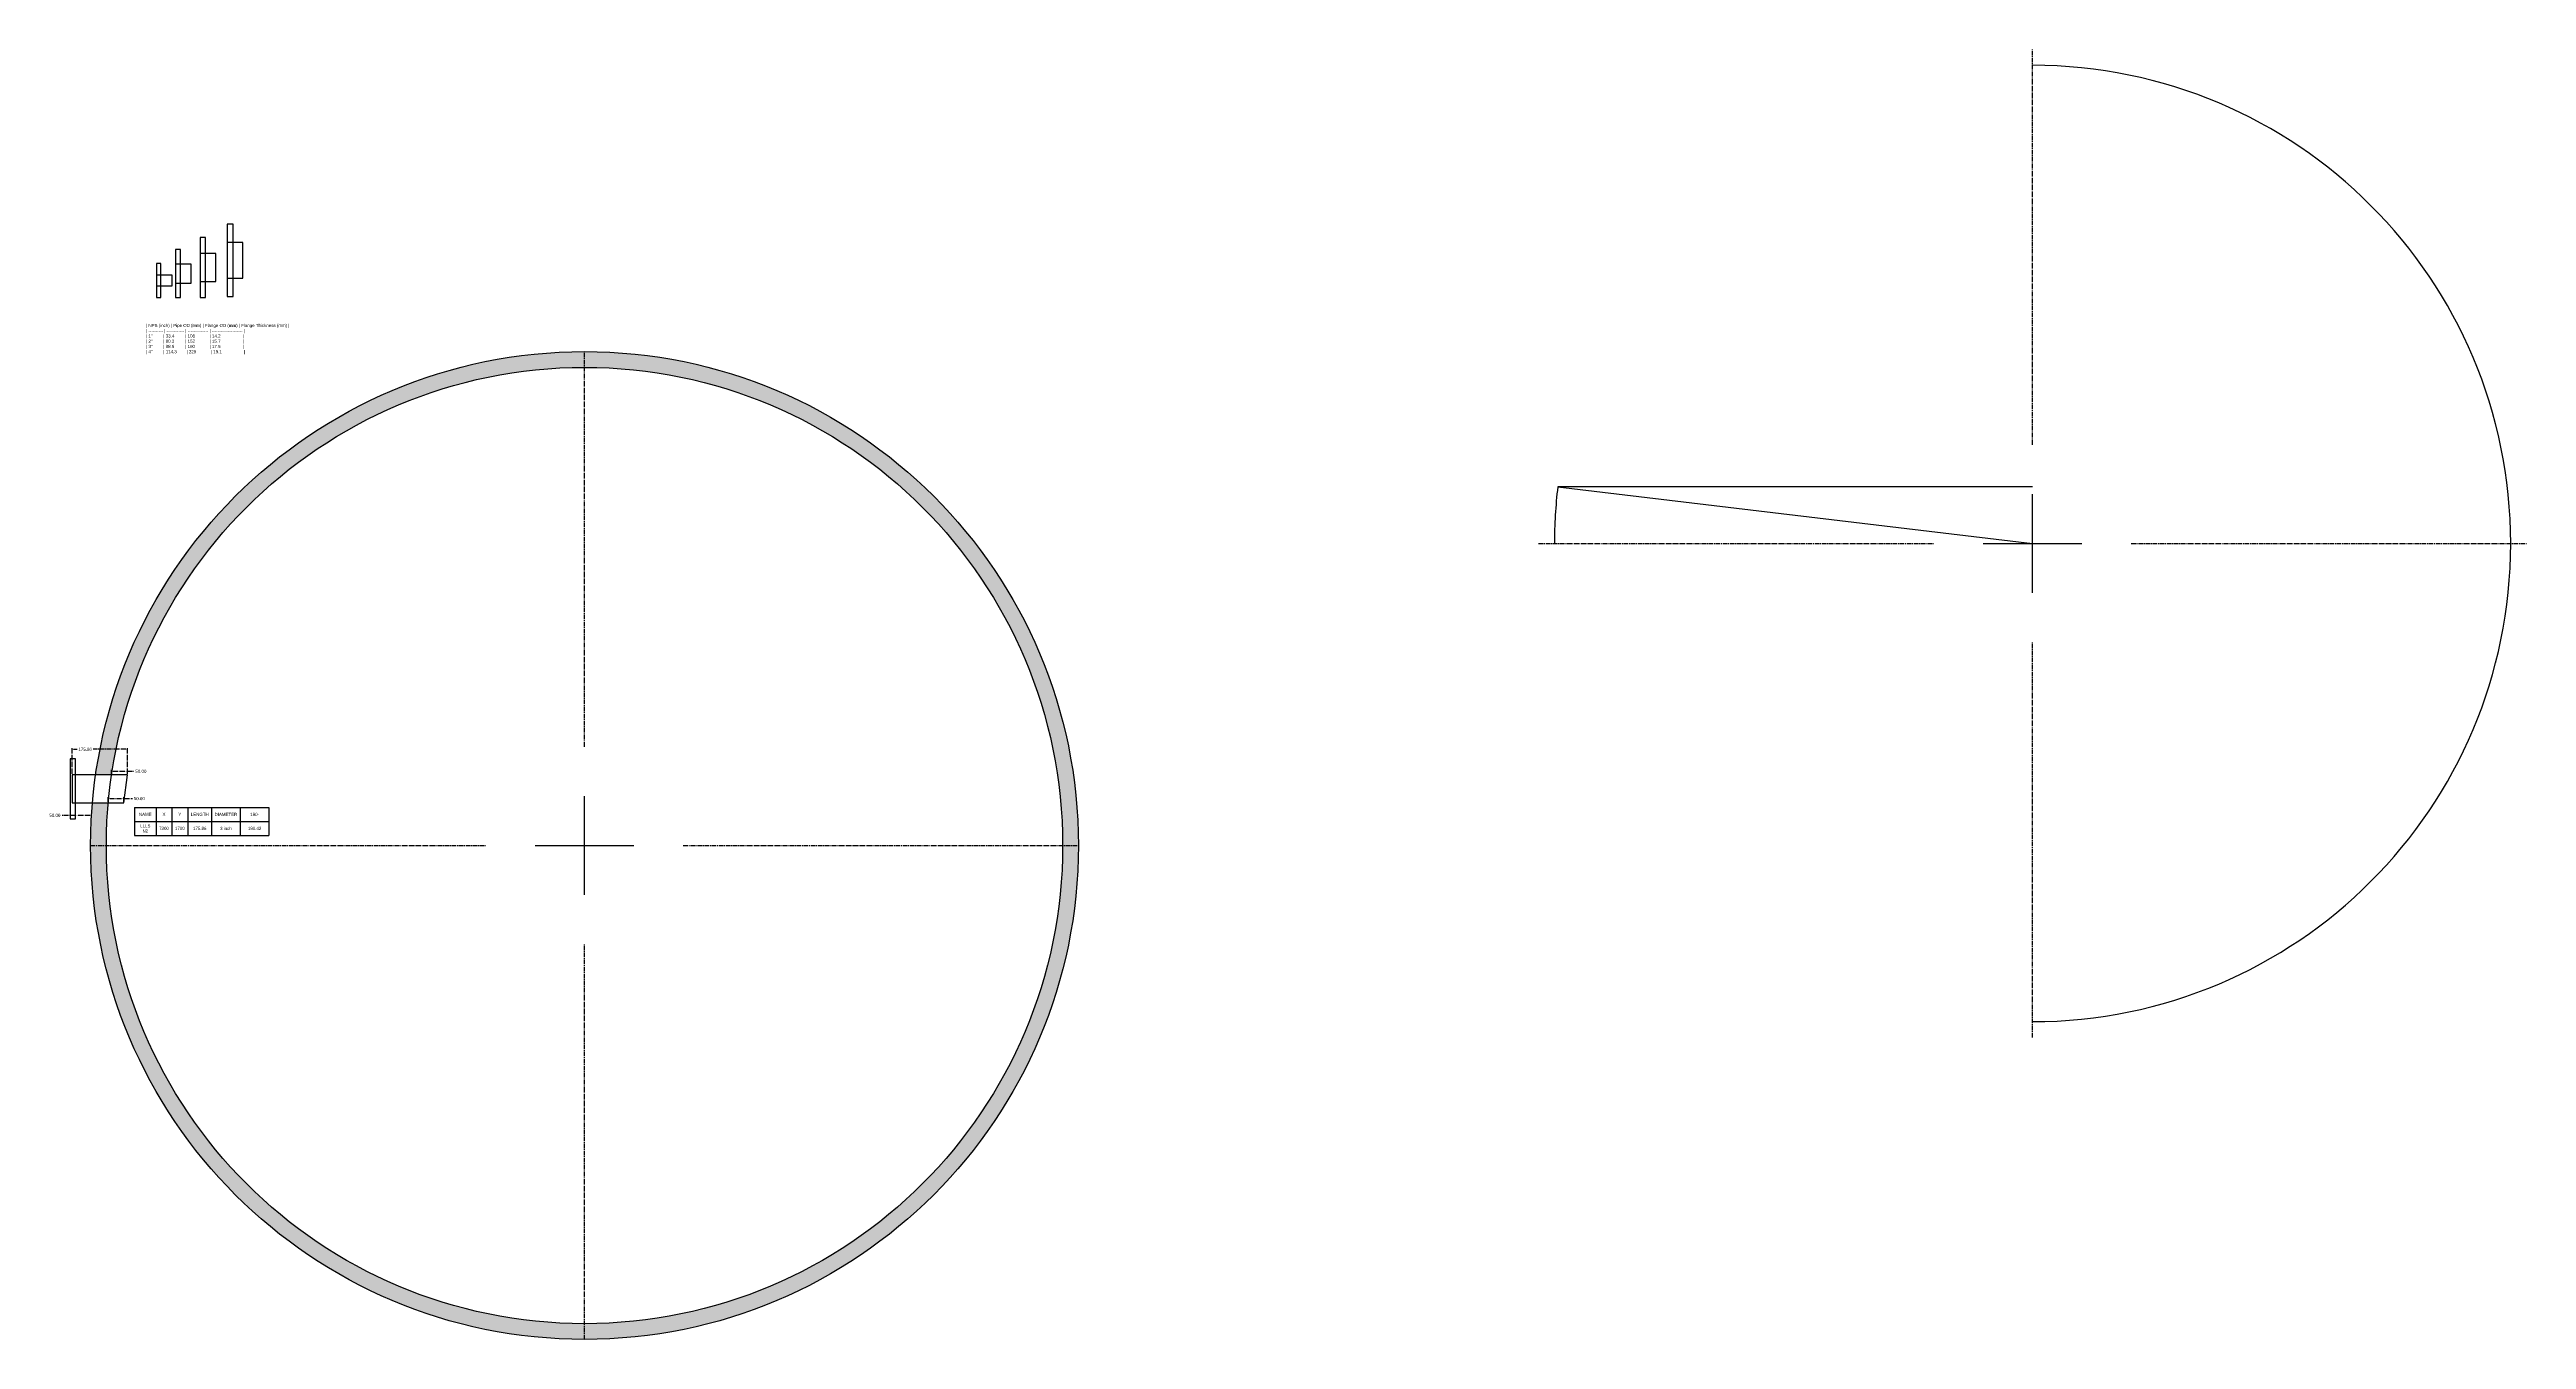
# Model space of a CAD drawing. Header units: millimetres. Extents: x 1121 to 8995, y 18 to 4119.
import ezdxf

# ---------------------------------------------------------------- set-up
doc = ezdxf.new("R2010")
doc.units = ezdxf.units.MM
doc.header["$LTSCALE"] = 20
doc.header["$MEASUREMENT"] = 0
doc.linetypes.add('CENTER2', pattern=[1.125, 0.75, -0.125, 0.125, -0.125])
doc.layers.get('Defpoints').update_dxf_attribs({"color": 10})
doc.styles.get("Standard").update_dxf_attribs({"font": 'arial.ttf', "height": 10})
doc.dimstyles.get("Standard").update_dxf_attribs({"dimtxt": 10, "dimasz": 5, "dimexe": 5, "dimexo": 3, "dimgap": 5, "dimtad": 0, "dimtih": 1, "dimtoh": 1, "dimzin": 0, "dimdsep": 46, "dimtxsty": 'Standard', "dimcen": -0.09, "dimclrd": 7, "dimclre": 7, "dimclrt": 7, "dimadec": 1, "dimazin": 0, "dimtfac": 1, "dimtofl": 0, "dimtmove": 0, "dimatfit": 3, "dimfxl": 1, "dimtolj": 1, "dimtzin": 0, "dimlwd": 25, "dimlwe": 25, "dimarcsym": 0})

# ---------------------------------------------------------------- blocks, each defined once
blk = doc.blocks.new('*U1')
at = {"color": 0, "linetype": 'CENTER2', "transparency": 16777216}
for p, q in [((0, 314), (0, 1570.12)), ((-1570.12, 0), (-314, 0)), ((314, 0), (1570.12, 0)), ((0, -1570.12), (0, -314))]:
    blk.add_line(p, q, dxfattribs=at)
at = {"color": 0, "linetype": 'Continuous', "transparency": 16777216}
for p, q in [((0, -157), (0, 157)), ((-157, 0), (157, 0))]:
    blk.add_line(p, q, dxfattribs=at)
blk = doc.blocks.new('*D2')
at = {"color": 7, "linetype": 'CENTER2', "lineweight": 25, "transparency": 16777216}
for p, q in [((1318, 1815.9), (1318, 1829.3)), ((1323, 1824.3), (1363, 1824.3)), ((1368, 1815.9), (1368, 1829.3)), ((1368, 1824.3), (1389.3, 1824.3))]:
    blk.add_line(p, q, dxfattribs=at)
at = {"color": 7, "transparency": 16777216}
for points in [[(1323, 1825.1), (1323, 1823.4), (1318, 1824.3)], [(1363, 1825.1), (1363, 1823.4), (1368, 1824.3)]]:
    blk.add_solid(points, dxfattribs=at)
at = {"layer": 'Defpoints', "color": 0, "transparency": 16777216}
for p in [(1318, 1824.3), (1318, 1812.9), (1368, 1812.9)]:
    blk.add_point(p, dxfattribs=at)
at = {"color": 7, "transparency": 16777216, "insert": (1411.2, 1824.3), "char_height": 10, "attachment_point": 5}
blk.add_mtext('\\A1;50.00', dxfattribs=at)
blk = doc.blocks.new('*D3')
at = {"color": 7, "linetype": 'CENTER2', "lineweight": 25, "transparency": 16777216}
for p, q in [((1307.4, 1727), (1307.4, 1742.6)), ((1312.4, 1737.6), (1352.4, 1737.6)), ((1357.4, 1727), (1357.4, 1742.6)), ((1357.4, 1737.6), (1384.3, 1737.6))]:
    blk.add_line(p, q, dxfattribs=at)
at = {"color": 7, "transparency": 16777216}
for points in [[(1312.4, 1738.4), (1312.4, 1736.7), (1307.4, 1737.6)], [(1352.4, 1738.4), (1352.4, 1736.7), (1357.4, 1737.6)]]:
    blk.add_solid(points, dxfattribs=at)
at = {"layer": 'Defpoints', "color": 0, "transparency": 16777216}
for p in [(1307.4, 1737.6), (1307.4, 1724), (1357.4, 1724)]:
    blk.add_point(p, dxfattribs=at)
at = {"color": 7, "transparency": 16777216, "insert": (1406.1, 1737.6), "char_height": 10, "attachment_point": 5}
blk.add_mtext('\\A1;50.00', dxfattribs=at)
blk = doc.blocks.new('*D4')
at = {"color": 7, "linetype": 'CENTER2', "lineweight": 25, "transparency": 16777216}
for p, q in [((1192.2, 1815.9), (1192.2, 1899.3)), ((1197.2, 1894.3), (1208.7, 1894.3)), ((1363, 1894.3), (1259.2, 1894.3)), ((1368, 1815.9), (1368, 1899.3))]:
    blk.add_line(p, q, dxfattribs=at)
at = {"color": 7, "transparency": 16777216}
for points in [[(1197.2, 1895.2), (1197.2, 1893.5), (1192.2, 1894.3)], [(1363, 1895.2), (1363, 1893.5), (1368, 1894.3)]]:
    blk.add_solid(points, dxfattribs=at)
at = {"layer": 'Defpoints', "color": 0, "transparency": 16777216}
for p in [(1192.2, 1894.3), (1192.2, 1812.9), (1368, 1812.9)]:
    blk.add_point(p, dxfattribs=at)
at = {"color": 7, "transparency": 16777216, "insert": (1233.9, 1894.3), "char_height": 10, "attachment_point": 5}
blk.add_mtext('\\A1;175.86', dxfattribs=at)
blk = doc.blocks.new('*D5')
at = {"color": 7, "linetype": 'CENTER2', "lineweight": 25, "transparency": 16777216}
for p, q in [((1203.7, 1684.3), (1159.6, 1684.3)), ((1203.7, 1676.5), (1203.7, 1689.3)), ((1248.7, 1684.3), (1208.7, 1684.3)), ((1253.7, 1676.5), (1253.7, 1689.3))]:
    blk.add_line(p, q, dxfattribs=at)
at = {"color": 7, "transparency": 16777216}
for points in [[(1208.7, 1685.1), (1208.7, 1683.4), (1203.7, 1684.3)], [(1248.7, 1685.1), (1248.7, 1683.4), (1253.7, 1684.3)]]:
    blk.add_solid(points, dxfattribs=at)
at = {"layer": 'Defpoints', "color": 0, "transparency": 16777216}
for p in [(1203.7, 1673.5), (1253.7, 1684.3), (1253.7, 1673.5)]:
    blk.add_point(p, dxfattribs=at)
at = {"color": 7, "transparency": 16777216, "insert": (1137.7, 1684.3), "char_height": 10, "attachment_point": 5}
blk.add_mtext('\\A1;50.00', dxfattribs=at)
blk = doc.blocks.new('*T6')
at = {"color": 0, "linetype": 'ByBlock', "lineweight": -2, "transparency": 16777216}
for p, q in [((0, 0), (427.9, 0)), ((0, 0), (0, -89)), ((69.4, 0), (69.4, -89)), ((118.9, 0), (118.9, -89)), ((170, 0), (170, -89)), ((245.4, 0), (245.4, -89)), ((336.6, 0), (336.6, -89)), ((427.9, 0), (427.9, -89)), ((0, -44.5), (427.9, -44.5)), ((0, -89), (427.9, -89))]:
    blk.add_line(p, q, dxfattribs=at)
at = {"color": 0, "transparency": 16777216, "char_height": 10, "attachment_point": 5}
for s, insert, width in [('NAME', (34.7, -22.2), 69.266), ('LLLS\\PN2', (34.7, -66.7), 69.266), ('7300', (94.1, -66.7), 49.392), ('X', (94.1, -22.2), 49.392), ('1700', (144.4, -66.7), 50.945), ('Y', (144.4, -22.2), 50.945), ('LENGTH', (207.7, -22.2), 75.34), ('175.86', (207.7, -66.7), 75.34), ('DIAMETER', (291, -22.2), 91.096), ('3 inch', (291, -66.7), 91.096), ('180.42', (382.2, -66.7), 91.096), ('180-', (382.2, -22.2), 91.096)]:
    blk.add_mtext(s, dxfattribs=dict(at, insert=insert, width=width))
blk = doc.blocks.new('*U10')
at = {"color": 0, "linetype": 'CENTER2', "transparency": 16777216}
for p, q in [((0, 314), (0, 1570.12)), ((-1570.12, 0), (-314, 0)), ((314, 0), (1570.12, 0)), ((0, -1570.12), (0, -314))]:
    blk.add_line(p, q, dxfattribs=at)
at = {"color": 0, "linetype": 'Continuous', "transparency": 16777216}
for p, q in [((0, -157), (0, 157)), ((-157, 0), (157, 0))]:
    blk.add_line(p, q, dxfattribs=at)

msp = doc.modelspace()

# ---------------------------------------------------------------- hatches: boundary and pattern name
h = msp.add_hatch()
h.set_pattern_fill('ANGLE', color=256, scale=30)
h.set_pattern_definition([(0, (0, 0), (0, 8.25), [6, -2.25]), (90, (0, 0), (-8.25, 5e-16), [6, -2.25])])
h.paths.add_polyline_path([(2821.349, 3108.45), (2821.349, 3158.45, 0.37279459), (1267.475, 1812.9), (1318.012, 1812.9, -0.37144176)])
h.paths.add_polyline_path([(1301.349, 1588.45), (1251.349, 1588.45, 0.41421356), (2821.349, 18.45), (2821.349, 68.45, -0.41421356)])
h.paths.add_polyline_path([(4391.349, 1588.45), (4341.349, 1588.45, -0.41421356), (2821.349, 68.45), (2821.349, 18.45, 0.41421356)])
h.paths.add_polyline_path([(2821.349, 3158.45), (2821.349, 3108.45, -0.41421356), (4341.349, 1588.45), (4391.349, 1588.45, 0.41421356)])
h.paths.add_polyline_path([(1307.405, 1724), (1257.211, 1724, 0.02161467), (1251.349, 1588.45), (1301.349, 1588.45, -0.02232777)])

# ---------------------------------------------------------------- linework, layer by layer
for p, q in [((7424.679, 2728.505), (5915.375, 2728.505)), ((5915.375, 2728.505), (7424.679, 2548.505))]:
    msp.add_line(p, q)
for points in [[(1685.504, 3334.012), (1704.604, 3334.012), (1704.604, 3563.012), (1685.504, 3563.012)], [(1521.203, 3330.66), (1536.903, 3330.66), (1536.903, 3482.66), (1521.203, 3482.66)], [(1599.318, 3330.957), (1616.818, 3330.957), (1616.818, 3520.957), (1599.318, 3520.957)], [(1599.318, 3381.507), (1649.318, 3381.507), (1649.318, 3470.407), (1599.318, 3470.407)], [(1685.504, 3391.362), (1735.504, 3391.362), (1735.504, 3505.662), (1685.504, 3505.662)], [(1460.769, 3330.66), (1474.969, 3330.66), (1474.969, 3438.66), (1460.769, 3438.66)], [(1460.769, 3367.96), (1510.769, 3367.96), (1510.769, 3401.36), (1460.769, 3401.36)], [(1521.203, 3376.51), (1571.203, 3376.51), (1571.203, 3436.81), (1521.203, 3436.81)], [(1186.151, 1673.45), (1203.651, 1673.45), (1203.651, 1863.45), (1186.151, 1863.45)], [(1192.151, 1724), (1357.401, 1724), (1368.015, 1812.9), (1192.151, 1812.9)]]:
    msp.add_lwpolyline(points, close=True)
for radius in [1570, 1520]:
    msp.add_circle((2821.349, 1588.45), radius)
for start, end in [(270, 90), (173.1990142, 180)]:
    msp.add_arc((7424.679, 2548.505), 1520, start, end)

# ---------------------------------------------------------------- block references
at = {"linetype": 'CENTER2'}
for name, p in [('*U10', (7424.679, 2548.505)), ('*U1', (2821.349, 1588.45))]:
    msp.add_blockref(name, p, dxfattribs=at)
msp.add_blockref('*T6', (1390.369, 1709.545))

# ---------------------------------------------------------------- texts
at = {"insert": (1427.488, 3246.572), "char_height": 10, "width": 476.05252, "attachment_point": 1}
msp.add_mtext('| NPS (inch) | Pipe OD (mm) | Flange OD (mm) | Flange Thickness (mm) |\\P| ---------- | ------------ | -------------- | --------------------- |\\P| 1"         | 33.4         | 108            | 14.2                  |\\P| 2"         | 60.3         | 152            | 15.7                  |\\P| 3"         | 88.9         | 190            | 17.5                  |\\P| 4"         | 114.3        | 229            | 19.1                  |\\P', dxfattribs=at)

# ---------------------------------------------------------------- dimensions: what is measured, and where the dimension line sits
for base, p1, p2, picture, middle in [((1192.151, 1894.332), (1368.015, 1812.9), (1192.151, 1812.9), '*D4', (1233.947, 1894.332)), ((1318.012, 1824.256), (1368.015, 1812.9), (1318.012, 1812.9), '*D2', (1411.195, 1824.256)), ((1307.405, 1737.561), (1357.401, 1724), (1307.405, 1724), '*D3', (1406.137, 1737.561)), ((1253.651, 1684.275), (1203.651, 1673.45), (1253.651, 1673.45), '*D5', (1137.729, 1684.275))]:
    dim = msp.add_linear_dim(base=base, p1=p1, p2=p2, dimstyle='Standard')
    dim.commit()
    dim.dimension.update_dxf_attribs({"geometry": picture, "text_midpoint": middle, "dimtype": 160})

doc.saveas('drawing.dxf')
